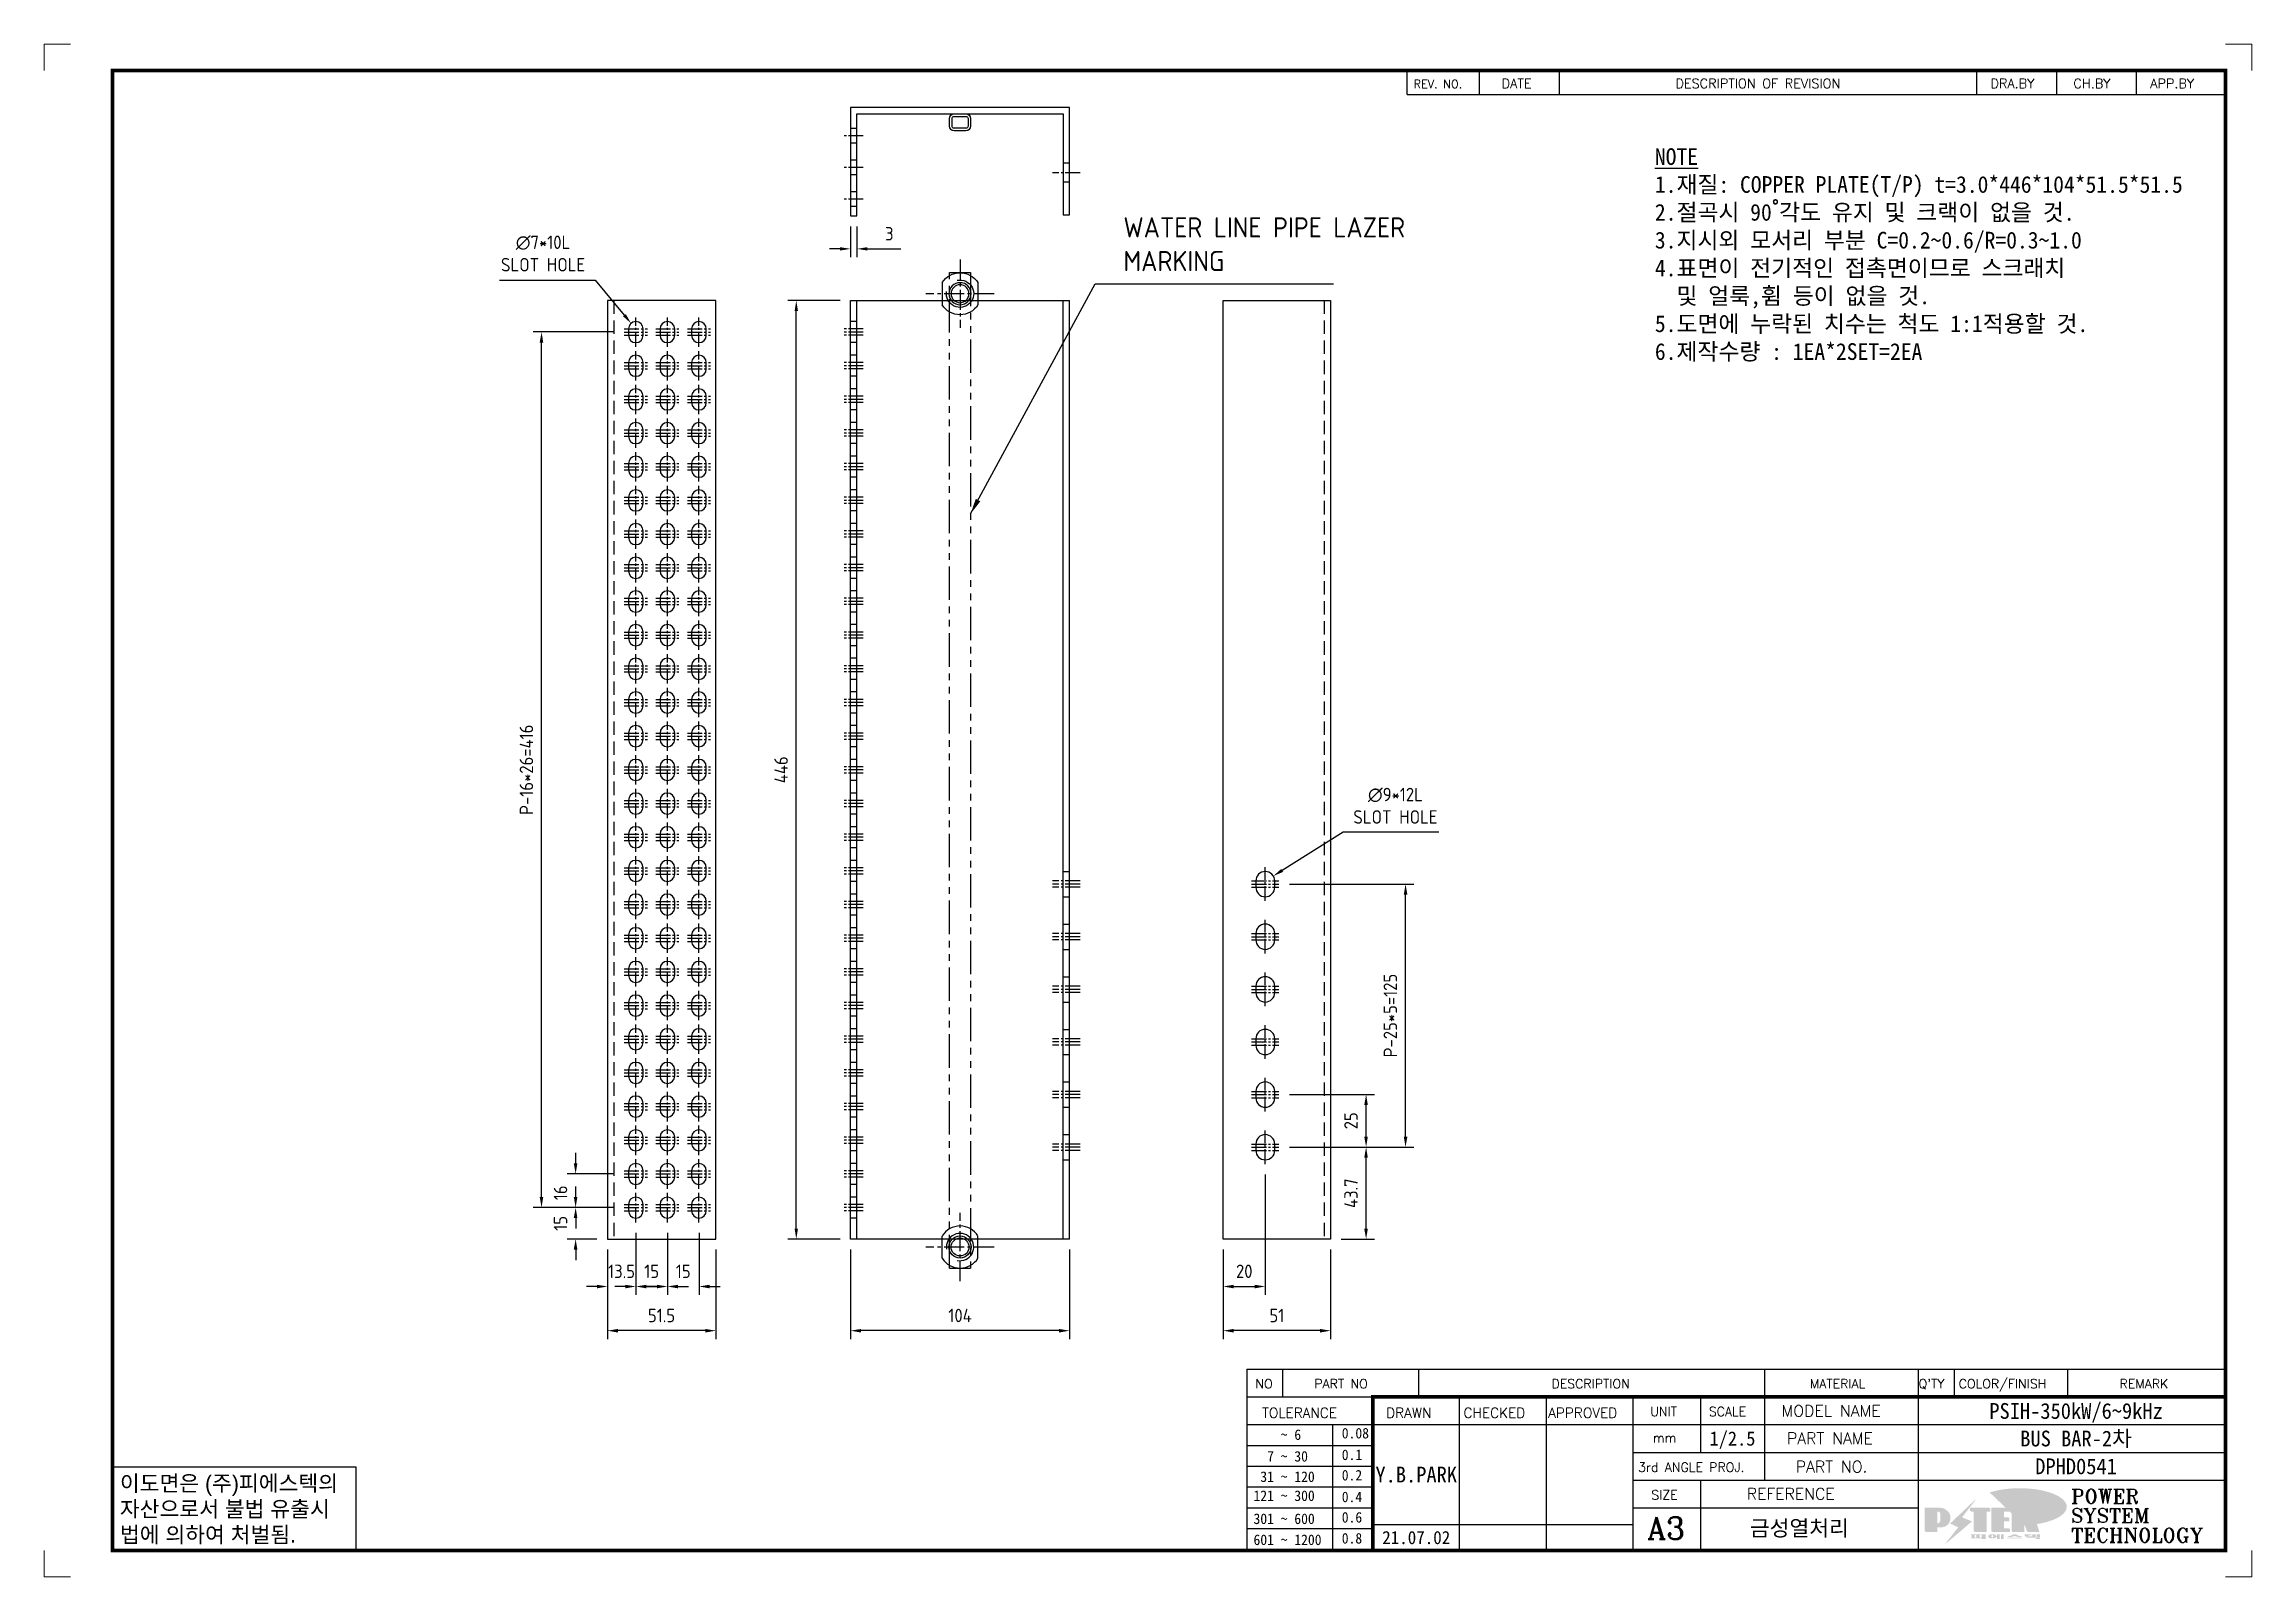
# Model space of a CAD drawing. Header units: millimetres. Extents: x 282 to 14566, y -4134 to 5341.
# Drawn here: x 9549 to 10598, y -365 to 363 of the extents above; entities that cross this region are included whole.
import ezdxf
from ezdxf.enums import TextEntityAlignment as Align

# ---------------------------------------------------------------- set-up
doc = ezdxf.new("R2010")
doc.units = ezdxf.units.MM
for name, pattern in [('CENTER1', [10, 7, -1, 1, -1]), ('CENTER2', [28.575, 19.05, -3.175, 3.175, -3.175]), ('HIDDEN', [9.525, 6.35, -3.175]), ('HIDDEN2', [4.7625, 3.175, -1.5875]), ('PHANTOM2', [31.75, 15.875, -3.175, 3.175, -3.175, 3.175, -3.175])]:
    doc.linetypes.add(name, pattern=pattern)
doc.layers.add('FORMAT-1', color=7, linetype='Continuous')
doc.layers.add('line', color=3, linetype='Continuous')
doc.styles.add('h1', font='')
doc.styles.add('HAN', font='')
doc.styles.add('RC', font='ROMANC.SHX')
doc.styles.add('ROMANT', font='romant__.ttf')
doc.styles.get("Standard").update_dxf_attribs({"font": 'ISOCP.SHX', "bigfont": 'WHGTXT.SHX'})
doc.styles.get('h1').set_extended_font_data('New Gulim')
doc.styles.get('HAN').set_extended_font_data('GulimChe')
doc.dimstyles.new('PS-2', dxfattribs={"dimscale": 2, "dimtxt": 3.2, "dimasz": 2.5, "dimexe": 2, "dimexo": 2.5, "dimgap": 2, "dimtad": 1, "dimtoh": 1, "dimrnd": 0.05, "dimzin": 12, "dimdsep": 46, "dimtxsty": 'Standard', "dimcen": 0, "dimclrt": 2, "dimazin": 3, "dimtfac": 1, "dimtofl": 0, "dimtmove": 0, "dimatfit": 3, "dimfxl": 0, "dimtolj": 1, "dimtzin": 0, "dimarcsym": 0})
doc.dimstyles.new('PS-3', dxfattribs={"dimscale": 3, "dimtxt": 3.2, "dimasz": 2.5, "dimexe": 2, "dimexo": 2.5, "dimgap": 2, "dimtad": 1, "dimtoh": 1, "dimrnd": 0.05, "dimzin": 12, "dimdsep": 46, "dimtxsty": 'Standard', "dimcen": 0, "dimclrt": 2, "dimazin": 3, "dimtfac": 1, "dimtofl": 0, "dimtmove": 0, "dimatfit": 3, "dimfxl": 0, "dimtolj": 1, "dimtzin": 0, "dimarcsym": 0})

msp = doc.modelspace()

# ---------------------------------------------------------------- texts
at = {"color": 2, "insert": (10314.167, 314.006, 0.02), "char_height": 7.938, "attachment_point": 1, "style": 'HAN'}
msp.add_mtext_dynamic_manual_height_columns('{\\LNOTE\\P}1.재질: COPPER PLATE(T/P) t=3.0*446*104*51.5*51.5\\P2.절곡시 90˚각도 유지 및 크랙이 없을 것.\\P3.지시외 모서리 부분 C=0.2~0.6/R=0.3~1.0\\P4.표면이 전기적인 접촉면이므로 스크래치\\P  및 얼룩,휨 등이 없을 것.\\P5.도면에 누락된 치수는 척도 1:1적용할 것.\\P{\\C1;6.제작수량 : 1EA*2SET=2EA}', width=794.61738, gutter_width=769.295, heights=[449.727], dxfattribs=at)
at = {"color": 2, "insert": (10061.705, 255.591), "char_height": 9.6, "width": 138.97823, "attachment_point": 7}
msp.add_mtext('\\A1;WATER LINE PIPE LAZER MARKING', dxfattribs=at)

# ---------------------------------------------------------------- blocks, each defined once
blk = doc.blocks.new('*D1599')
at = {"color": 0, "lineweight": -2}
for p, q in [((9816.6, -209.3), (9816.6, -230.8)), ((9830.1, -201.3), (9830.1, -230.8)), ((9811.6, -226.8), (9806.6, -226.8)), ((9835.1, -226.8), (9840.1, -226.8))]:
    blk.add_line(p, q, dxfattribs=at)
at = {"color": 0}
for points in [[(9811.6, -226), (9811.6, -227.7), (9816.6, -226.8)], [(9835.1, -226), (9835.1, -227.7), (9830.1, -226.8)]]:
    blk.add_solid(points, dxfattribs=at)
at = {"layer": 'DEFPOINTS', "color": 0}
for p in [(9830.1, -196.3), (9816.6, -204.3), (9830.1, -226.8)]:
    blk.add_point(p, dxfattribs=at)
at = {"color": 2, "insert": (9823.3, -219.6), "char_height": 6.4, "attachment_point": 5}
blk.add_mtext('\\A1;13.5', dxfattribs=at)
blk = doc.blocks.new('*D1600')
at = {"color": 0, "lineweight": -2}
for p, q in [((9830.1, -201.3), (9830.1, -230.8)), ((9845.1, -201.3), (9845.1, -230.8)), ((9825.1, -226.8), (9820.1, -226.8)), ((9850.1, -226.8), (9855.1, -226.8))]:
    blk.add_line(p, q, dxfattribs=at)
at = {"color": 0}
for points in [[(9825.1, -226), (9825.1, -227.7), (9830.1, -226.8)], [(9850.1, -226), (9850.1, -227.7), (9845.1, -226.8)]]:
    blk.add_solid(points, dxfattribs=at)
at = {"layer": 'DEFPOINTS', "color": 0}
for p in [(9830.1, -196.3), (9845.1, -196.3), (9845.1, -226.8)]:
    blk.add_point(p, dxfattribs=at)
at = {"color": 2, "insert": (9837.6, -219.6), "char_height": 6.4, "attachment_point": 5}
blk.add_mtext('\\A1;15', dxfattribs=at)
blk = doc.blocks.new('*D1604')
at = {"color": 0, "lineweight": -2}
for p, q in [((9845.1, -201.3), (9845.1, -230.8)), ((9860.1, -201.3), (9860.1, -230.8)), ((9840.1, -226.8), (9835.1, -226.8)), ((9865.1, -226.8), (9870.1, -226.8))]:
    blk.add_line(p, q, dxfattribs=at)
at = {"color": 0}
for points in [[(9840.1, -226), (9840.1, -227.7), (9845.1, -226.8)], [(9865.1, -226), (9865.1, -227.7), (9860.1, -226.8)]]:
    blk.add_solid(points, dxfattribs=at)
at = {"layer": 'DEFPOINTS', "color": 0}
for p in [(9845.1, -196.3), (9860.1, -196.3), (9860.1, -226.8)]:
    blk.add_point(p, dxfattribs=at)
at = {"color": 2, "insert": (9852.6, -219.6), "char_height": 6.4, "attachment_point": 5}
blk.add_mtext('\\A1;15', dxfattribs=at)
blk = doc.blocks.new('*D1605')
at = {"color": 0, "lineweight": -2}
for p, q in [((9816.6, -209.3), (9816.6, -251.8)), ((9868.1, -209.3), (9868.1, -251.8)), ((9863.1, -247.8), (9821.6, -247.8))]:
    blk.add_line(p, q, dxfattribs=at)
at = {"color": 0}
for points in [[(9821.6, -247), (9821.6, -248.7), (9816.6, -247.8)], [(9863.1, -247), (9863.1, -248.7), (9868.1, -247.8)]]:
    blk.add_solid(points, dxfattribs=at)
at = {"layer": 'DEFPOINTS', "color": 0}
for p in [(9816.6, -204.3), (9868.1, -204.3), (9816.6, -247.8)]:
    blk.add_point(p, dxfattribs=at)
at = {"color": 2, "insert": (9842.3, -240.6), "char_height": 6.4, "attachment_point": 5}
blk.add_mtext('\\A1;51.5', dxfattribs=at)
blk = doc.blocks.new('*D1606')
at = {"color": 0, "lineweight": -2}
for p, q in [((9801.5, -184.3), (9801.5, -179.3)), ((9819.6, -189.3), (9797.5, -189.3)), ((9811.6, -204.3), (9797.5, -204.3)), ((9801.5, -209.3), (9801.5, -214.3))]:
    blk.add_line(p, q, dxfattribs=at)
at = {"color": 0}
for points in [[(9800.6, -184.3), (9802.3, -184.3), (9801.5, -189.3)], [(9800.6, -209.3), (9802.3, -209.3), (9801.5, -204.3)]]:
    blk.add_solid(points, dxfattribs=at)
at = {"layer": 'DEFPOINTS', "color": 0}
for p in [(9801.5, -189.3), (9824.6, -189.3), (9816.6, -204.3)]:
    blk.add_point(p, dxfattribs=at)
at = {"color": 2, "insert": (9794.3, -196.8), "char_height": 6.4, "attachment_point": 5, "rotation": 90}
blk.add_mtext('\\A1;15', dxfattribs=at)
blk = doc.blocks.new('*D1607')
at = {"color": 0, "lineweight": -2}
for p, q in [((9801.5, -168.3), (9801.5, -163.3)), ((9819.6, -173.3), (9797.5, -173.3)), ((9819.6, -189.3), (9797.5, -189.3)), ((9801.5, -194.3), (9801.5, -199.3))]:
    blk.add_line(p, q, dxfattribs=at)
at = {"color": 0}
for points in [[(9800.6, -168.3), (9802.3, -168.3), (9801.5, -173.3)], [(9800.6, -194.3), (9802.3, -194.3), (9801.5, -189.3)]]:
    blk.add_solid(points, dxfattribs=at)
at = {"layer": 'DEFPOINTS', "color": 0}
for p in [(9801.5, -173.3), (9824.6, -173.3), (9824.6, -189.3)]:
    blk.add_point(p, dxfattribs=at)
at = {"color": 2, "insert": (9794.3, -182.3), "char_height": 6.4, "attachment_point": 5, "rotation": 90}
blk.add_mtext('\\A1;16', dxfattribs=at)
blk = doc.blocks.new('*D1608')
at = {"color": 0, "lineweight": -2}
for p, q in [((9819.6, 226.7), (9781.3, 226.7)), ((9785.3, -184.3), (9785.3, 221.7)), ((9819.6, -189.3), (9781.3, -189.3))]:
    blk.add_line(p, q, dxfattribs=at)
at = {"color": 0}
for points in [[(9784.4, 221.7), (9786.1, 221.7), (9785.3, 226.7)], [(9784.4, -184.3), (9786.1, -184.3), (9785.3, -189.3)]]:
    blk.add_solid(points, dxfattribs=at)
at = {"layer": 'DEFPOINTS', "color": 0}
for p in [(9785.3, 226.7), (9824.6, 226.7), (9824.6, -189.3)]:
    blk.add_point(p, dxfattribs=at)
at = {"color": 2, "insert": (9778.1, 18.7), "char_height": 6.4, "attachment_point": 5, "rotation": 90}
blk.add_mtext('\\A1;P-16*26=416', dxfattribs=at)
blk = doc.blocks.new('*D1590')
at = {"color": 0, "lineweight": -2}
for p, q in [((9927.1, 241.7), (9902.3, 241.7)), ((9906.3, -199.3), (9906.3, 236.7)), ((9927.1, -204.3), (9902.3, -204.3))]:
    blk.add_line(p, q, dxfattribs=at)
at = {"color": 0}
for points in [[(9905.5, 236.7), (9907.1, 236.7), (9906.3, 241.7)], [(9905.5, -199.3), (9907.1, -199.3), (9906.3, -204.3)]]:
    blk.add_solid(points, dxfattribs=at)
at = {"layer": 'DEFPOINTS', "color": 0}
for p in [(9906.3, 241.7), (9932.1, 241.7), (9932.1, -204.3)]:
    blk.add_point(p, dxfattribs=at)
at = {"color": 2, "insert": (9899.1, 18.7), "char_height": 6.4, "attachment_point": 5, "rotation": 90}
blk.add_mtext('\\A1;446', dxfattribs=at)
blk = doc.blocks.new('*D1591')
at = {"color": 0, "lineweight": -2}
for p, q in [((9932.1, -209.3), (9932.1, -251.8)), ((10036.1, -209.3), (10036.1, -251.8)), ((10031.1, -247.8), (9937.1, -247.8))]:
    blk.add_line(p, q, dxfattribs=at)
at = {"color": 0}
for points in [[(9937.1, -247), (9937.1, -248.7), (9932.1, -247.8)], [(10031.1, -247), (10031.1, -248.7), (10036.1, -247.8)]]:
    blk.add_solid(points, dxfattribs=at)
at = {"layer": 'DEFPOINTS', "color": 0}
for p in [(9932.1, -204.3), (10036.1, -204.3), (9932.1, -247.8)]:
    blk.add_point(p, dxfattribs=at)
at = {"color": 2, "insert": (9984.1, -240.6), "char_height": 6.4, "attachment_point": 5}
blk.add_mtext('\\A1;104', dxfattribs=at)
blk = doc.blocks.new('*D1592')
at = {"color": 0, "lineweight": -2}
for p, q in [((10129.1, -173.6), (10129.1, -230.8)), ((10109.1, -209.3), (10109.1, -230.8)), ((10114.1, -226.8), (10124.1, -226.8))]:
    blk.add_line(p, q, dxfattribs=at)
at = {"color": 0}
for points in [[(10114.1, -226), (10114.1, -227.7), (10109.1, -226.8)], [(10124.1, -226), (10124.1, -227.7), (10129.1, -226.8)]]:
    blk.add_solid(points, dxfattribs=at)
at = {"layer": 'DEFPOINTS', "color": 0}
for p in [(10129.1, -168.6), (10109.1, -204.3), (10129.1, -226.8)]:
    blk.add_point(p, dxfattribs=at)
at = {"color": 2, "insert": (10119.1, -219.6), "char_height": 6.4, "attachment_point": 5}
blk.add_mtext('\\A1;20', dxfattribs=at)
blk = doc.blocks.new('*D1593')
at = {"color": 0, "lineweight": -2}
for p, q in [((10109.1, -209.3), (10109.1, -251.8)), ((10160.1, -209.3), (10160.1, -251.8)), ((10155.1, -247.8), (10114.1, -247.8))]:
    blk.add_line(p, q, dxfattribs=at)
at = {"color": 0}
for points in [[(10114.1, -247), (10114.1, -248.7), (10109.1, -247.8)], [(10155.1, -247), (10155.1, -248.7), (10160.1, -247.8)]]:
    blk.add_solid(points, dxfattribs=at)
at = {"layer": 'DEFPOINTS', "color": 0}
for p in [(10109.1, -204.3), (10160.1, -204.3), (10109.1, -247.8)]:
    blk.add_point(p, dxfattribs=at)
at = {"color": 2, "insert": (10134.6, -240.6), "char_height": 6.4, "attachment_point": 5}
blk.add_mtext('\\A1;51', dxfattribs=at)
blk = doc.blocks.new('*D1594')
at = {"color": 0, "lineweight": -2}
for p, q in [((10140.6, -160.6), (10181, -160.6)), ((10177, -199.3), (10177, -165.6)), ((10165.1, -204.3), (10181, -204.3))]:
    blk.add_line(p, q, dxfattribs=at)
at = {"color": 0}
for points in [[(10176.1, -165.6), (10177.8, -165.6), (10177, -160.6)], [(10176.1, -199.3), (10177.8, -199.3), (10177, -204.3)]]:
    blk.add_solid(points, dxfattribs=at)
at = {"layer": 'DEFPOINTS', "color": 0}
for p in [(10135.6, -160.6), (10177, -160.6), (10160.1, -204.3)]:
    blk.add_point(p, dxfattribs=at)
at = {"color": 2, "insert": (10169.8, -182.5), "char_height": 6.4, "attachment_point": 5, "rotation": 90}
blk.add_mtext('\\A1;43.7', dxfattribs=at)
blk = doc.blocks.new('*D1595')
at = {"color": 0, "lineweight": -2}
for p, q in [((10140.6, -135.6), (10181, -135.6)), ((10177, -155.6), (10177, -140.6)), ((10140.6, -160.6), (10181, -160.6))]:
    blk.add_line(p, q, dxfattribs=at)
at = {"color": 0}
for points in [[(10176.1, -140.6), (10177.8, -140.6), (10177, -135.6)], [(10176.1, -155.6), (10177.8, -155.6), (10177, -160.6)]]:
    blk.add_solid(points, dxfattribs=at)
at = {"layer": 'DEFPOINTS', "color": 0}
for p in [(10135.6, -135.6), (10177, -135.6), (10135.6, -160.6)]:
    blk.add_point(p, dxfattribs=at)
at = {"color": 2, "insert": (10169.8, -148.1), "char_height": 6.4, "attachment_point": 5, "rotation": 90}
blk.add_mtext('\\A1;25', dxfattribs=at)
blk = doc.blocks.new('*D1596')
at = {"color": 0, "lineweight": -2}
for p, q in [((10140.6, -35.6), (10199.7, -35.6)), ((10195.7, -155.6), (10195.7, -40.6)), ((10140.6, -160.6), (10199.7, -160.6))]:
    blk.add_line(p, q, dxfattribs=at)
at = {"color": 0}
for points in [[(10194.9, -40.6), (10196.6, -40.6), (10195.7, -35.6)], [(10194.9, -155.6), (10196.6, -155.6), (10195.7, -160.6)]]:
    blk.add_solid(points, dxfattribs=at)
at = {"layer": 'DEFPOINTS', "color": 0}
for p in [(10135.6, -35.6), (10195.7, -35.6), (10135.6, -160.6)]:
    blk.add_point(p, dxfattribs=at)
at = {"color": 2, "insert": (10188.5, -98.1), "char_height": 6.4, "attachment_point": 5, "rotation": 90}
blk.add_mtext('\\A1;P-25*5=125', dxfattribs=at)
blk = doc.blocks.new('*D1597')
at = {"color": 0, "lineweight": -2}
for p, q in [((9765.3, 251.4), (9810.8, 251.4)), ((9810.8, 251.4), (9824.6, 234.7))]:
    blk.add_line(p, q, dxfattribs=at)
at = {"color": 0}
blk.add_solid([(9825.3, 235.2), (9824, 234.2), (9827.8, 230.8)], dxfattribs=at)
at = {"layer": 'DEFPOINTS', "color": 0}
for p in [(9827.8, 230.8), (9832.3, 225.5)]:
    blk.add_point(p, dxfattribs=at)
at = {"color": 2, "insert": (9786, 264), "char_height": 6.4, "attachment_point": 5}
blk.add_mtext('\\A1;∅7*10L\\PSLOT HOLE', dxfattribs=at)
blk = doc.blocks.new('*D1598')
at = {"color": 0, "lineweight": -2}
for p, q in [((10166.1, -10.9), (10137.1, -29.1)), ((10211.6, -10.9), (10166.1, -10.9))]:
    blk.add_line(p, q, dxfattribs=at)
at = {"color": 0}
blk.add_solid([(10136.7, -28.4), (10137.6, -29.8), (10132.9, -31.8)], dxfattribs=at)
at = {"layer": 'DEFPOINTS', "color": 0}
for p in [(10125.3, -36.5), (10132.9, -31.8)]:
    blk.add_point(p, dxfattribs=at)
at = {"color": 2, "insert": (10190.9, 1.6), "char_height": 6.4, "attachment_point": 5}
blk.add_mtext('\\A1;∅9*12L\\PSLOT HOLE', dxfattribs=at)
blk = doc.blocks.new('A$C32CE337D')
at = {"color": 1, "linetype": 'CENTER2', "ltscale": 0.5}
for p, q in [((-49.5, -8.4), (-49.5, 24)), ((-33.3, 7.8), (-65.7, 7.8))]:
    blk.add_line(p, q, dxfattribs=at)
at = {"color": 1}
for p, q in [((-58, 2.5), (-58, 13)), ((-41, 2.5), (-41, 13))]:
    blk.add_line(p, q, dxfattribs=at)
at = {"color": 3}
blk.add_circle((-49.5, 7.8), 5.25, dxfattribs=at)
at = {"color": 1}
blk.add_circle((-49.5, 7.8), 4.25, dxfattribs=at)
for start, end in [(31.7883, 148.2117), (211.7883, 328.2117)]:
    blk.add_arc((-49.5, 7.8), 10, start, end, dxfattribs=at)
blk.add_arc((-49.5, 7.8), 6.5, 258.3851, 188.788)
blk = doc.blocks.new('t3')
for p, q in [((0, 15.88), (46.25, 15.88)), ((0, 15.88), (0, 0)), ((46.25, 15.88), (46.25, 0)), ((0, 0), (46.25, 0))]:
    blk.add_line(p, q)
at = {"color": 1, "style": 'h1'}
for s, p in [('이도면은 (주)피에스텍의', (1.4, 11.29)), ('자산으로서 불법 유출시', (1.4, 6.41)), ('법에 의하여 처벌됨.', (1.4, 1.52))]:
    blk.add_text(s, height=3, dxfattribs=at).set_placement(p)
blk = doc.blocks.new('new LOGO')
at = {"layer": 'line'}
h = blk.add_hatch(color=1, dxfattribs=at)
h.paths.add_polyline_path([(41.5, 16.4), (54.3, 16.4, 1), (54.3, 82.9), (0, 82.9), (0, -0.1), (41.5, -0.1)])
h.paths.add_polyline_path([(41.5, 27.9), (41.5, 71.9), (43.6, 71.9, -0.414214), (54.6, 60.9), (54.6, 38.9, -0.414214), (43.6, 27.9)], flags=16)
h.paths.add_polyline_path([(214.7, 71.9), (227.5, 71.9), (227.5, 82.9), (159.7, 82.9), (159.7, 71.9), (172.5, 71.9), (172.5, -0.1), (214.7, -0.1)])
h.paths.add_polyline_path([(276, 37.4), (294.8, 37.4), (294.8, 49.1), (276, 49.1), (276, 71.9), (294.8, 71.9), (294.8, 82.9), (234.5, 82.9), (234.5, -0.1), (297, -0.1), (297, 10.9), (276, 10.9)])
h.paths.add_polyline_path([(347.2, 35.2), (359.7, -0.1), (400.5, -0.1), (379.6, 66.8), (399.7, 82.9), (380.6, 82.9), (347.2, 61.6), (347.2, 82.9), (305.5, 82.9), (305.5, -0.1), (347.2, -0.1)])
h = blk.add_hatch(color=250, dxfattribs=at)
h.paths.add_polyline_path([(44.5, 69.4), (46.6, 69.4, -0.129793), (52, 68, 0.221832), (43.6, 71.9), (41.5, 71.9), (41.5, 27.9), (43.6, 27.9, 0.02048), (44.5, 28)], flags=17)
h.paths.add_polyline_path([(44.5, 13.9), (57.3, 13.9, 0.72362), (77.1, 73.9, -0.679777), (54.3, 16.4), (41.5, 16.4), (41.5, -0.1), (3, -0.1), (3, -2.6), (44.5, -2.6)])
h.paths.add_polyline_path([(117.9, 14.2), (71.5, -44.4), (77.1, -39.6), (120.8, 15.6), (92, 28.9), (173.3, 106), (177.5, 111.4), (89.1, 27.6)])
h.paths.add_polyline_path([(162.7, 71.9), (162.7, 69.4), (172.5, 69.4), (172.5, 71.9)], flags=17)
h.paths.add_polyline_path([(217.7, 69.4), (230.5, 69.4), (230.5, 80.4), (227.5, 80.4), (227.5, 71.9), (214.7, 71.9), (214.7, -0.1), (175.5, -0.1), (175.5, -2.6), (217.7, -2.6)])
h.paths.add_polyline_path([(297.8, 46.6), (294.8, 46.6), (294.8, 37.4), (276, 37.4), (276, 10.9), (279, 10.9), (279, 34.9), (297.8, 34.9)])
h.paths.add_polyline_path([(300, 8.4), (297, 8.4), (297, -0.1), (237.5, -0.1), (237.5, -2.6), (300, -2.6)])
h.paths.add_polyline_path([(297.8, 80.4), (294.8, 80.4), (294.8, 71.9), (276, 71.9), (276, 49.1), (279, 49.1), (279, 69.4), (297.8, 69.4)])
h.paths.add_polyline_path([(350.2, 80.4), (347.2, 80.4), (347.2, 61.6), (350.2, 63.5)])
h.paths.add_polyline_path([(350.2, 26.7), (347.2, 35.2), (347.2, -0.1), (308.5, -0.1), (308.5, -2.6), (350.2, -2.6)])
h.paths.add_polyline_path([(402.7, 80.4), (396.5, 80.4), (379.6, 66.8), (400.5, -0.1), (361.8, -0.1), (362.7, -2.6), (403.5, -2.6), (382.6, 64.3)])
blk.add_hatch(color=5, dxfattribs=at).paths.add_polyline_path([(166.3, 35), (131, 49), (180.4, 112.7), (92, 28.9), (120.8, 15.6), (74.4, -43)])
h = blk.add_hatch(color=253, dxfattribs=at)
edge = h.paths.add_edge_path()
edge.add_ellipse((333.9, 86.4), major_axis=(-165.9, 0), ratio=0.39426, start_angle=111.51268, end_angle=334.46902)
edge.add_ellipse((314.1, 81.2), major_axis=(-153.7, 0), ratio=0.40699, start_angle=121.30662, end_angle=327.74369, ccw=False)
edge.add_line((394, 27.8), (394.7, 25.6))
h = blk.add_hatch(color=250, dxfattribs=at)
edge = h.paths.add_edge_path()
edge.add_ellipse((237.8, -17.6), major_axis=(-14.3, 0), ratio=0.526336, start_angle=192.2456, end_angle=269.07481)
edge.add_line((238.1, -10.1), (237.6, -10.1))
edge.add_ellipse((237.8, -17.6), major_axis=(-14.3, 0), ratio=0.526336, start_angle=270.92519, end_angle=449.07481)
edge.add_line((237.6, -25.1), (238.1, -25.1))
edge.add_ellipse((237.8, -17.6), major_axis=(-14.3, 0), ratio=0.526336, start_angle=450.92519, end_angle=527.7544)
edge.add_line((251.7, -19.2), (254.1, -19.2))
edge.add_line((254.1, -19.2), (254.1, -27.1))
edge.add_line((254.1, -27.1), (263.1, -27.1))
edge.add_line((263.1, -27.1), (263.1, -10.1))
edge.add_line((263.1, -10.1), (254.1, -10.1))
edge.add_line((254.1, -10.1), (254.1, -16))
edge.add_line((254.1, -16), (251.7, -16))
h.paths.add_polyline_path([(241, -16.4), (241, -18.7, -1), (234.4, -18.7), (234.4, -16.4, -1)], flags=16)
h.paths.add_polyline_path([(278.2, -10.1), (268.1, -10.1), (268.1, -27.1), (278.2, -27.1)])
h.paths.add_polyline_path([(310.3, -10.1), (310.3, -11.1, -0.157169), (289.3, -17.5), (294, -19.9, 0.128407), (316.3, -15.9, 0.128407), (338.6, -19.9), (343.3, -17.5, -0.157169), (322.2, -11.1), (322.2, -10.1)])
h.paths.add_polyline_path([(342.1, -25.1), (342.1, -22.3), (290.4, -22.3), (290.4, -25.1)])
h.paths.add_polyline_path([(352, -10.1), (352, -16.2, 0.414214), (354, -18.2), (378.7, -18.2), (378.7, -19.6), (390.2, -19.6), (390.2, -10.1), (378.7, -10.1), (378.7, -13.6), (374.7, -13.6), (374.7, -15.1), (378.7, -15.1), (378.7, -16.2), (364.7, -16.2), (364.7, -15.1), (371.2, -15.1), (371.2, -13.6), (364.7, -13.6), (364.7, -12.6), (374.7, -12.6), (374.7, -10.1)])
h.paths.add_polyline_path([(393.8, -10.1), (393.8, -19.6), (405, -19.6), (405, -10.1)])
h.paths.add_polyline_path([(405, -27.1), (405, -20.9), (356.8, -20.9), (356.8, -23), (391.8, -23), (391.8, -27.1)])
h.paths.add_polyline_path([(200.4, -10.1), (200.4, -22.3), (193.2, -22.3), (193.2, -12.6), (196.6, -12.6), (196.6, -10.1), (161, -10.1), (161, -12.6), (164.5, -12.6), (164.5, -22.3), (161, -22.3), (161, -25.1), (200.4, -25.1), (200.4, -27.1), (213.9, -27.1), (213.9, -10.1)])
h.paths.add_polyline_path([(182, -12.6), (175.6, -12.6), (175.6, -22.3), (182, -22.3)], flags=17)
blk = doc.blocks.new('format-3')
at = {"color": 3, "lineweight": 9}
for p, q in [((0, 286.3), (0, 291.3)), ((5, 291.3), (0, 291.3)), ((414.5, 291.3), (419.5, 291.3)), ((419.5, 286.3), (419.5, 291.3)), ((0, 5), (0, 0)), ((419.5, 5), (419.5, 0)), ((5, 0), (0, 0)), ((414.5, 0), (419.5, 0))]:
    blk.add_line(p, q, dxfattribs=at)
at = {"color": 180}
for p, q in [((258.97, 281.75), (258.97, 286.3)), ((272.71, 281.75), (272.71, 286.3)), ((287.94, 281.75), (287.94, 286.3)), ((367.22, 281.75), (367.22, 286.3)), ((382.45, 281.75), (382.45, 286.3)), ((397.61, 281.75), (397.61, 286.3)), ((258.97, 281.75), (414.5, 281.75)), ((228.5, 39.49), (228.5, 5)), ((228.5, 39.49), (414.5, 39.49)), ((235.29, 39.49), (235.29, 34.21)), ((261.24, 34.21), (261.24, 39.49)), ((326.9, 39.49), (326.9, 34.21)), ((356.11, 39.49), (356.11, 34.21)), ((362.93, 39.49), (362.93, 34.21)), ((384.48, 39.49), (384.48, 34.21)), ((228.5, 34.21), (252.48, 34.21)), ((268.96, 5), (268.96, 34.21)), ((285.45, 5), (285.45, 34.21)), ((301.94, 5), (301.94, 34.21)), ((314.72, 34.21), (314.72, 23.65)), ((326.9, 34.21), (326.9, 18.37)), ((356.11, 34.21), (356.11, 5)), ((228.5, 28.93), (252.48, 28.93)), ((244.89, 5.23), (244.89, 28.93)), ((252.48, 28.93), (414.5, 28.93)), ((228.5, 24.98), (252.48, 24.98)), ((228.5, 21.03), (252.48, 21.03)), ((301.94, 23.65), (414.5, 23.65)), ((228.5, 17.08), (252.48, 17.08)), ((301.94, 18.37), (414.5, 18.37)), ((314.72, 18.37), (314.72, 5)), ((228.5, 13.13), (252.48, 13.13)), ((301.94, 13.09), (356.11, 13.09)), ((228.5, 9.18), (252.48, 9.18)), ((252.48, 9.95), (301.94, 9.95))]:
    blk.add_line(p, q, dxfattribs=at)
at = {"const_width": 0.7}
blk.add_lwpolyline([(252.48, 5), (252.48, 34.21), (414.5, 34.21)], dxfattribs=at)
at = {"layer": 'FORMAT-1', "const_width": 0.7}
blk.add_lwpolyline([(13, 5), (13, 286.3), (414.5, 286.3), (414.5, 5)], close=True, dxfattribs=at)
blk.add_blockref('t3', (13, 5))
at = {"xscale": 0.05400000000000027, "yscale": 0.05400000000000027, "zscale": 0.05400000000000027}
blk.add_blockref('new LOGO', (357.35, 8.65), dxfattribs=at)
at = {"color": 2}
for s, height, style, p in [('REV. NO.', 1.56, 'RC', (260.23, 282.95)), ('DATE', 1.788, 'RC', (276.95, 282.94)), ('DESCRIPTION OF REVISION', 1.7875, 'RC', (309.98, 282.94)), ('DRA.BY', 1.788, 'RC', (369.83, 282.94)), ('CH.BY', 1.788, 'RC', (385.59, 282.94)), ('APP.BY', 1.788, 'RC', (400.18, 282.94)), ('COLOR/FINISH', 1.7424, 'RC', (363.8, 35.83)), ('NO', 1.742, 'RC', (230.16, 35.83)), ('PART NO', 1.742, 'RC', (241.36, 35.83)), ('DESCRIPTION', 1.7424, 'RC', (286.43, 35.83)), ('MATERIAL', 1.742, 'RC', (335.52, 35.83)), ("Q'TY", 1.742, 'RC', (356.17, 35.83)), ('REMARK', 1.742, 'RC', (394.37, 35.83)), (' TOLERANCE', 1.9, 'RC', (230.11, 30.22)), ('DRAWN', 1.9, 'RC', (255, 30.22)), ('CHECKED', 1.9, 'RC', (269.71, 30.22)), ('APPROVED', 1.9, 'RC', (285.8, 30.22)), ('UNIT', 1.742, 'RC', (305.19, 30.55)), ('SCALE', 1.742, 'RC', (316.32, 30.55)), ('MODEL NAME', 2.178, 'RC', (330.12, 30.46)), ('    ~ 6', 2, 'HAN', (229.8, 26.03)), ('0.08', 2, 'HAN', (246.57, 26.31)), ('mm', 1.742, 'RC', (305.67, 25.56)), ('PART NAME', 2.178, 'RC', (331.17, 25.24)), ('  7 ~ 30', 2, 'HAN', (229.8, 21.91)), ('0.1', 2, 'HAN', (246.57, 22.2)), ('3rd ANGLE PROJ.', 1.7424, 'RC', (302.87, 19.97)), ('PART NO.', 2.178, 'RC', (332.84, 19.85)), (' 31 ~ 120', 2, 'HAN', (229.8, 18.04)), ('0.2', 2, 'HAN', (246.57, 18.32)), ('REFERENCE', 2.178, 'RC', (323.52, 14.69)), ('121 ~ 300', 2, 'HAN', (229.8, 14.42)), ('0.4', 2, 'HAN', (246.57, 14.2)), ('SIZE', 1.742, 'RC', (305.39, 14.71)), ('301 ~ 600', 2, 'HAN', (229.8, 10.04)), ('0.6', 2, 'HAN', (246.57, 10.32)), ('601 ~ 1200', 2, 'HAN', (229.8, 6.05)), ('0.8', 2, 'HAN', (246.57, 6.33))]:
    blk.add_text(s, height=height, dxfattribs=dict(at, style=style)).set_placement(p)
at = {"style": 'ROMANT'}
for s, p in [('POWER', (385.15, 13.96)), ('SYSTEM', (385.15, 10.31)), ('TECHNOLOGY', (385.15, 6.56))]:
    blk.add_text(s, height=2.7, dxfattribs=at).set_placement(p)
at = {"color": 2, "lineweight": 25, "style": 'RC'}
blk.add_text('A3', height=4.182, dxfattribs=at).set_placement((304.61, 7.14))
at = {"style": 'HAN'}
for tag, height, p in [('MODEL-NAME', 3, (386.1, 31.53)), ('SCALE', 2.7, (320.81, 26.29)), ('PART-NAME', 3, (386.1, 26.29)), ('CH-BY', 3, (277.21, 19.44)), ('PART-NO', 3, (386.1, 21.01)), ('DRA-BY', 3, (260.72, 19.44)), ('APP-BY', 3, (293.7, 19.44)), ('DRA-DATE', 2.5, (260.72, 7.47)), ('CH-DATE', 2.5, (277.21, 7.47)), ('APP-DATE', 2.5, (293.7, 7.47)), ('관련업체', 3, (333.52, 9.26))]:
    blk.add_attdef(tag, text='', height=height, dxfattribs=at).set_placement(p, align=Align.MIDDLE_CENTER)
blk = doc.blocks.new('*D1623')
at = {"color": 0, "lineweight": -2}
for p, q in [((9932.1, 276.8), (9932.1, 262.2)), ((9935.1, 276.8), (9935.1, 262.2)), ((9927.1, 266.2), (9922.1, 266.2)), ((9940.1, 266.2), (9955.9, 266.2))]:
    blk.add_line(p, q, dxfattribs=at)
at = {"color": 0}
for points in [[(9927.1, 267), (9927.1, 265.4), (9932.1, 266.2)], [(9940.1, 267), (9940.1, 265.4), (9935.1, 266.2)]]:
    blk.add_solid(points, dxfattribs=at)
at = {"layer": 'DEFPOINTS', "color": 0}
for p in [(9932.1, 281.8), (9935.1, 281.8), (9935.1, 266.2)]:
    blk.add_point(p, dxfattribs=at)
at = {"color": 2, "insert": (9950.5, 273.4), "char_height": 6.4, "attachment_point": 5}
blk.add_mtext('\\A1;3', dxfattribs=at)

# ---------------------------------------------------------------- dimensions: what is measured, and where the dimension line sits
for p1, p2, text, picture, middle in [((9832.301, 225.46), (9827.832, 230.848), '<>*10L\\PSLOT HOLE', '*D1597', (9786.011, 251.425)), ((10125.286, -36.54), (10132.907, -31.752), '<>*12L\\PSLOT HOLE', '*D1598', (10190.854, -10.898))]:
    dim = msp.add_diameter_dim_2p(p1=p1, p2=p2, text=text, dimstyle='PS-2')
    dim.commit()
    dim.dimension.update_dxf_attribs({"geometry": picture, "text_midpoint": middle, "dimtype": 163})
for base, p1, p2, picture, middle in [((9935.081, 266.205), (9932.081, 281.842), (9935.081, 281.842), '*D1623', (9950.494, 273.405)), ((10129.096, -226.845), (10109.096, -204.346), (10129.096, -168.646), '*D1592', (10119.096, -219.644)), ((9816.567, -247.828), (9868.067, -204.346), (9816.567, -204.346), '*D1605', (9842.317, -240.628)), ((9932.081, -247.828), (10036.081, -204.346), (9932.081, -204.346), '*D1591', (9984.081, -240.628)), ((10109.096, -247.828), (10160.096, -204.346), (10109.096, -204.346), '*D1593', (10134.596, -240.628))]:
    dim = msp.add_linear_dim(base=base, p1=p1, p2=p2, dimstyle='PS-2')
    dim.commit()
    dim.dimension.update_dxf_attribs({"geometry": picture, "text_midpoint": middle})
for base, p1, p2, picture, middle in [((9906.285, 241.654), (9932.081, -204.346), (9932.081, 241.654), '*D1590', (9899.085, 18.654)), ((10176.956, -135.646), (10135.596, -160.646), (10135.596, -135.646), '*D1595', (10169.755, -148.146)), ((10176.956, -160.646), (10160.096, -204.346), (10135.596, -160.646), '*D1594', (10169.756, -182.496)), ((9801.467, -189.346), (9816.567, -204.346), (9824.567, -189.346), '*D1606', (9794.267, -196.846))]:
    dim = msp.add_linear_dim(base=base, p1=p1, p2=p2, angle=90, dimstyle='PS-2')
    dim.commit()
    dim.dimension.update_dxf_attribs({"geometry": picture, "text_midpoint": middle})
for base, p1, p2, text, picture, middle in [((9785.253, 226.654), (9824.567, -189.346), (9824.567, 226.654), 'P-16*26=<>', '*D1608', (9778.052, 18.654)), ((10195.721, -35.646), (10135.596, -160.646), (10135.596, -35.646), 'P-25*5=<>', '*D1596', (10188.52, -98.146))]:
    dim = msp.add_linear_dim(base=base, p1=p1, p2=p2, angle=90, text=text, dimstyle='PS-2')
    dim.commit()
    dim.dimension.update_dxf_attribs({"geometry": picture, "text_midpoint": middle})
dim = msp.add_linear_dim(base=(9801.467, -173.346), p1=(9824.567, -189.346), p2=(9824.567, -173.346), angle=90, dimstyle='PS-2', override={"dimtmove": 1})
dim.commit()
dim.dimension.update_dxf_attribs({"geometry": '*D1607', "text_midpoint": (9801.467, -182.346), "dimtype": 160})
dim = msp.add_linear_dim(base=(9830.067, -226.845), p1=(9816.567, -204.346), p2=(9830.067, -196.346), dimstyle='PS-2')
dim.commit()
dim.dimension.update_dxf_attribs({"geometry": '*D1599', "text_midpoint": (9823.317, -226.845), "dimtype": 160})
for base, p1, p2, picture, middle in [((9845.067, -226.845), (9830.067, -196.346), (9845.067, -196.346), '*D1600', (9837.567, -219.645)), ((9860.067, -226.845), (9845.067, -196.346), (9860.067, -196.346), '*D1604', (9852.567, -219.645))]:
    dim = msp.add_linear_dim(base=base, p1=p1, p2=p2, dimstyle='PS-2', override={"dimtmove": 1})
    dim.commit()
    dim.dimension.update_dxf_attribs({"geometry": picture, "text_midpoint": middle})

# ---------------------------------------------------------------- linework, layer by layer
at = {"color": 1, "linetype": 'CENTER1'}
for p, q in [((9938.081, 319.842), (9929.081, 319.842)), ((9938.081, 304.842), (9929.081, 304.842)), ((10041.081, 302.342), (10028.081, 302.342)), ((9938.081, 289.842), (9929.081, 289.842)), ((9830.067, 219.654), (9830.067, 233.654)), ((9845.067, 219.654), (9845.067, 233.654)), ((9860.067, 219.654), (9860.067, 233.654)), ((9824.567, 228.154), (9835.567, 228.154)), ((9824.567, 226.654), (9835.567, 226.654)), ((9824.567, 225.154), (9835.567, 225.154)), ((9839.567, 228.154), (9850.567, 228.154)), ((9839.567, 226.654), (9850.567, 226.654)), ((9839.567, 225.154), (9850.567, 225.154)), ((9854.567, 228.154), (9865.567, 228.154)), ((9854.567, 226.654), (9865.567, 226.654)), ((9854.567, 225.154), (9865.567, 225.154)), ((9938.081, 228.154), (9929.081, 228.154)), ((9938.081, 226.654), (9929.081, 226.654)), ((9938.081, 225.154), (9929.081, 225.154)), ((9824.567, 212.154), (9835.567, 212.154)), ((9824.567, 210.654), (9835.567, 210.654)), ((9830.067, 203.654), (9830.067, 217.654)), ((9839.567, 212.154), (9850.567, 212.154)), ((9839.567, 210.654), (9850.567, 210.654)), ((9845.067, 203.654), (9845.067, 217.654)), ((9854.567, 212.154), (9865.567, 212.154)), ((9854.567, 210.654), (9865.567, 210.654)), ((9860.067, 203.654), (9860.067, 217.654)), ((9938.081, 212.154), (9929.081, 212.154)), ((9938.081, 210.654), (9929.081, 210.654)), ((9824.567, 209.154), (9835.567, 209.154)), ((9830.067, 187.654), (9830.067, 201.654)), ((9839.567, 209.154), (9850.567, 209.154)), ((9845.067, 187.654), (9845.067, 201.654)), ((9854.567, 209.154), (9865.567, 209.154)), ((9860.067, 187.654), (9860.067, 201.654)), ((9938.081, 209.154), (9929.081, 209.154)), ((9824.567, 196.154), (9835.567, 196.154)), ((9824.567, 194.654), (9835.567, 194.654)), ((9824.567, 193.154), (9835.567, 193.154)), ((9839.567, 196.154), (9850.567, 196.154)), ((9839.567, 194.654), (9850.567, 194.654)), ((9839.567, 193.154), (9850.567, 193.154)), ((9854.567, 196.154), (9865.567, 196.154)), ((9854.567, 194.654), (9865.567, 194.654)), ((9854.567, 193.154), (9865.567, 193.154)), ((9938.081, 196.154), (9929.081, 196.154)), ((9938.081, 194.654), (9929.081, 194.654)), ((9938.081, 193.154), (9929.081, 193.154)), ((9824.567, 180.154), (9835.567, 180.154)), ((9824.567, 178.654), (9835.567, 178.654)), ((9830.067, 171.654), (9830.067, 185.654)), ((9839.567, 180.154), (9850.567, 180.154)), ((9839.567, 178.654), (9850.567, 178.654)), ((9845.067, 171.654), (9845.067, 185.654)), ((9854.567, 180.154), (9865.567, 180.154)), ((9854.567, 178.654), (9865.567, 178.654)), ((9860.067, 171.654), (9860.067, 185.654)), ((9938.081, 180.154), (9929.081, 180.154)), ((9938.081, 178.654), (9929.081, 178.654)), ((9824.567, 177.154), (9835.567, 177.154)), ((9830.067, 155.654), (9830.067, 169.654)), ((9839.567, 177.154), (9850.567, 177.154)), ((9845.067, 155.654), (9845.067, 169.654)), ((9854.567, 177.154), (9865.567, 177.154)), ((9860.067, 155.654), (9860.067, 169.654)), ((9938.081, 177.154), (9929.081, 177.154)), ((9824.567, 164.154), (9835.567, 164.154)), ((9824.567, 162.654), (9835.567, 162.654)), ((9824.567, 161.154), (9835.567, 161.154)), ((9839.567, 164.154), (9850.567, 164.154)), ((9839.567, 162.654), (9850.567, 162.654)), ((9839.567, 161.154), (9850.567, 161.154)), ((9854.567, 164.154), (9865.567, 164.154)), ((9854.567, 162.654), (9865.567, 162.654)), ((9854.567, 161.154), (9865.567, 161.154)), ((9938.081, 164.154), (9929.081, 164.154)), ((9938.081, 162.654), (9929.081, 162.654)), ((9938.081, 161.154), (9929.081, 161.154)), ((9824.567, 148.154), (9835.567, 148.154)), ((9830.067, 139.654), (9830.067, 153.654)), ((9839.567, 148.154), (9850.567, 148.154)), ((9845.067, 139.654), (9845.067, 153.654)), ((9854.567, 148.154), (9865.567, 148.154)), ((9860.067, 139.654), (9860.067, 153.654)), ((9938.081, 148.154), (9929.081, 148.154)), ((9824.567, 146.654), (9835.567, 146.654)), ((9824.567, 145.154), (9835.567, 145.154)), ((9830.067, 123.654), (9830.067, 137.654)), ((9839.567, 146.654), (9850.567, 146.654)), ((9839.567, 145.154), (9850.567, 145.154)), ((9845.067, 123.654), (9845.067, 137.654)), ((9854.567, 146.654), (9865.567, 146.654)), ((9854.567, 145.154), (9865.567, 145.154)), ((9860.067, 123.654), (9860.067, 137.654)), ((9938.081, 146.654), (9929.081, 146.654)), ((9938.081, 145.154), (9929.081, 145.154)), ((9824.567, 132.154), (9835.567, 132.154)), ((9824.567, 130.654), (9835.567, 130.654)), ((9824.567, 129.154), (9835.567, 129.154)), ((9839.567, 132.154), (9850.567, 132.154)), ((9839.567, 130.654), (9850.567, 130.654)), ((9839.567, 129.154), (9850.567, 129.154)), ((9854.567, 132.154), (9865.567, 132.154)), ((9854.567, 130.654), (9865.567, 130.654)), ((9854.567, 129.154), (9865.567, 129.154)), ((9938.081, 132.154), (9929.081, 132.154)), ((9938.081, 130.654), (9929.081, 130.654)), ((9938.081, 129.154), (9929.081, 129.154)), ((9824.567, 116.154), (9835.567, 116.154)), ((9830.067, 107.654), (9830.067, 121.654)), ((9839.567, 116.154), (9850.567, 116.154)), ((9845.067, 107.654), (9845.067, 121.654)), ((9854.567, 116.154), (9865.567, 116.154)), ((9860.067, 107.654), (9860.067, 121.654)), ((9938.081, 116.154), (9929.081, 116.154)), ((9824.567, 114.654), (9835.567, 114.654)), ((9824.567, 113.154), (9835.567, 113.154)), ((9830.067, 91.654), (9830.067, 105.654)), ((9839.567, 114.654), (9850.567, 114.654)), ((9839.567, 113.154), (9850.567, 113.154)), ((9845.067, 91.654), (9845.067, 105.654)), ((9854.567, 114.654), (9865.567, 114.654)), ((9854.567, 113.154), (9865.567, 113.154)), ((9860.067, 91.654), (9860.067, 105.654)), ((9938.081, 114.654), (9929.081, 114.654)), ((9938.081, 113.154), (9929.081, 113.154)), ((9824.567, 100.154), (9835.567, 100.154)), ((9824.567, 98.654), (9835.567, 98.654)), ((9824.567, 97.154), (9835.567, 97.154)), ((9839.567, 100.154), (9850.567, 100.154)), ((9839.567, 98.654), (9850.567, 98.654)), ((9839.567, 97.154), (9850.567, 97.154)), ((9854.567, 100.154), (9865.567, 100.154)), ((9854.567, 98.654), (9865.567, 98.654)), ((9854.567, 97.154), (9865.567, 97.154)), ((9938.081, 100.154), (9929.081, 100.154)), ((9938.081, 98.654), (9929.081, 98.654)), ((9938.081, 97.154), (9929.081, 97.154)), ((9824.567, 84.154), (9835.567, 84.154)), ((9830.067, 75.654), (9830.067, 89.654)), ((9839.567, 84.154), (9850.567, 84.154)), ((9845.067, 75.654), (9845.067, 89.654)), ((9854.567, 84.154), (9865.567, 84.154)), ((9860.067, 75.654), (9860.067, 89.654)), ((9938.081, 84.154), (9929.081, 84.154)), ((9824.567, 82.654), (9835.567, 82.654)), ((9824.567, 81.154), (9835.567, 81.154)), ((9830.067, 59.654), (9830.067, 73.654)), ((9839.567, 82.654), (9850.567, 82.654)), ((9839.567, 81.154), (9850.567, 81.154)), ((9845.067, 59.654), (9845.067, 73.654)), ((9854.567, 82.654), (9865.567, 82.654)), ((9854.567, 81.154), (9865.567, 81.154)), ((9860.067, 59.654), (9860.067, 73.654)), ((9938.081, 82.654), (9929.081, 82.654)), ((9938.081, 81.154), (9929.081, 81.154)), ((9824.567, 68.154), (9835.567, 68.154)), ((9824.567, 66.654), (9835.567, 66.654)), ((9824.567, 65.154), (9835.567, 65.154)), ((9839.567, 68.154), (9850.567, 68.154)), ((9839.567, 66.654), (9850.567, 66.654)), ((9839.567, 65.154), (9850.567, 65.154)), ((9854.567, 68.154), (9865.567, 68.154)), ((9854.567, 66.654), (9865.567, 66.654)), ((9854.567, 65.154), (9865.567, 65.154)), ((9938.081, 68.154), (9929.081, 68.154)), ((9938.081, 66.654), (9929.081, 66.654)), ((9938.081, 65.154), (9929.081, 65.154)), ((9830.067, 43.654), (9830.067, 57.654)), ((9845.067, 43.654), (9845.067, 57.654)), ((9860.067, 43.654), (9860.067, 57.654)), ((9824.567, 52.154), (9835.567, 52.154)), ((9824.567, 50.654), (9835.567, 50.654)), ((9824.567, 49.154), (9835.567, 49.154)), ((9839.567, 52.154), (9850.567, 52.154)), ((9839.567, 50.654), (9850.567, 50.654)), ((9839.567, 49.154), (9850.567, 49.154)), ((9854.567, 52.154), (9865.567, 52.154)), ((9854.567, 50.654), (9865.567, 50.654)), ((9854.567, 49.154), (9865.567, 49.154)), ((9938.081, 52.154), (9929.081, 52.154)), ((9938.081, 50.654), (9929.081, 50.654)), ((9938.081, 49.154), (9929.081, 49.154)), ((9824.567, 36.154), (9835.567, 36.154)), ((9824.567, 34.654), (9835.567, 34.654)), ((9824.567, 33.154), (9835.567, 33.154)), ((9830.067, 27.654), (9830.067, 41.654)), ((9839.567, 36.154), (9850.567, 36.154)), ((9839.567, 34.654), (9850.567, 34.654)), ((9839.567, 33.154), (9850.567, 33.154)), ((9845.067, 27.654), (9845.067, 41.654)), ((9854.567, 36.154), (9865.567, 36.154)), ((9854.567, 34.654), (9865.567, 34.654)), ((9854.567, 33.154), (9865.567, 33.154)), ((9860.067, 27.654), (9860.067, 41.654)), ((9938.081, 36.154), (9929.081, 36.154)), ((9938.081, 34.654), (9929.081, 34.654)), ((9938.081, 33.154), (9929.081, 33.154)), ((9830.067, 11.654), (9830.067, 25.654)), ((9845.067, 11.654), (9845.067, 25.654)), ((9860.067, 11.654), (9860.067, 25.654)), ((9824.567, 20.154), (9835.567, 20.154)), ((9824.567, 18.654), (9835.567, 18.654)), ((9824.567, 17.154), (9835.567, 17.154)), ((9839.567, 20.154), (9850.567, 20.154)), ((9839.567, 18.654), (9850.567, 18.654)), ((9839.567, 17.154), (9850.567, 17.154)), ((9854.567, 20.154), (9865.567, 20.154)), ((9854.567, 18.654), (9865.567, 18.654)), ((9854.567, 17.154), (9865.567, 17.154)), ((9938.081, 20.154), (9929.081, 20.154)), ((9938.081, 18.654), (9929.081, 18.654)), ((9938.081, 17.154), (9929.081, 17.154)), ((9824.567, 4.154), (9835.567, 4.154)), ((9824.567, 2.654), (9835.567, 2.654)), ((9824.567, 1.154), (9835.567, 1.154)), ((9830.067, -4.346), (9830.067, 9.654)), ((9839.567, 4.154), (9850.567, 4.154)), ((9839.567, 2.654), (9850.567, 2.654)), ((9839.567, 1.154), (9850.567, 1.154)), ((9845.067, -4.346), (9845.067, 9.654)), ((9854.567, 4.154), (9865.567, 4.154)), ((9854.567, 2.654), (9865.567, 2.654)), ((9854.567, 1.154), (9865.567, 1.154)), ((9860.067, -4.346), (9860.067, 9.654)), ((9938.081, 4.154), (9929.081, 4.154)), ((9938.081, 2.654), (9929.081, 2.654)), ((9938.081, 1.154), (9929.081, 1.154)), ((9830.067, -20.346), (9830.067, -6.346)), ((9845.067, -20.346), (9845.067, -6.346)), ((9860.067, -20.346), (9860.067, -6.346)), ((9824.567, -11.846), (9835.567, -11.846)), ((9824.567, -13.346), (9835.567, -13.346)), ((9824.567, -14.846), (9835.567, -14.846)), ((9839.567, -11.846), (9850.567, -11.846)), ((9839.567, -13.346), (9850.567, -13.346)), ((9839.567, -14.846), (9850.567, -14.846)), ((9854.567, -11.846), (9865.567, -11.846)), ((9854.567, -13.346), (9865.567, -13.346)), ((9854.567, -14.846), (9865.567, -14.846)), ((9938.081, -11.846), (9929.081, -11.846)), ((9938.081, -13.346), (9929.081, -13.346)), ((9938.081, -14.846), (9929.081, -14.846)), ((9824.567, -27.846), (9835.567, -27.846)), ((9824.567, -29.346), (9835.567, -29.346)), ((9824.567, -30.846), (9835.567, -30.846)), ((9830.067, -36.346), (9830.067, -22.346)), ((9839.567, -27.846), (9850.567, -27.846)), ((9839.567, -29.346), (9850.567, -29.346)), ((9839.567, -30.846), (9850.567, -30.846)), ((9845.067, -36.346), (9845.067, -22.346)), ((9854.567, -27.846), (9865.567, -27.846)), ((9854.567, -29.346), (9865.567, -29.346)), ((9854.567, -30.846), (9865.567, -30.846)), ((9860.067, -36.346), (9860.067, -22.346)), ((9938.081, -27.846), (9929.081, -27.846)), ((9938.081, -29.346), (9929.081, -29.346)), ((9938.081, -30.846), (9929.081, -30.846)), ((10129.096, -43.646), (10129.096, -27.646)), ((9830.067, -52.346), (9830.067, -38.346)), ((9845.067, -52.346), (9845.067, -38.346)), ((9860.067, -52.346), (9860.067, -38.346)), ((10041.081, -34.146), (10028.081, -34.146)), ((10041.081, -35.646), (10028.081, -35.646)), ((10041.081, -37.146), (10028.081, -37.146)), ((10122.596, -34.146), (10135.596, -34.146)), ((10122.596, -35.646), (10135.596, -35.646)), ((10122.596, -37.146), (10135.596, -37.146)), ((9824.567, -43.846), (9835.567, -43.846)), ((9824.567, -45.346), (9835.567, -45.346)), ((9824.567, -46.846), (9835.567, -46.846)), ((9839.567, -43.846), (9850.567, -43.846)), ((9839.567, -45.346), (9850.567, -45.346)), ((9839.567, -46.846), (9850.567, -46.846)), ((9854.567, -43.846), (9865.567, -43.846)), ((9854.567, -45.346), (9865.567, -45.346)), ((9854.567, -46.846), (9865.567, -46.846)), ((9938.081, -43.846), (9929.081, -43.846)), ((9938.081, -45.346), (9929.081, -45.346)), ((9938.081, -46.846), (9929.081, -46.846)), ((9824.567, -59.846), (9835.567, -59.846)), ((9824.567, -61.346), (9835.567, -61.346)), ((9824.567, -62.846), (9835.567, -62.846)), ((9830.067, -68.346), (9830.067, -54.346)), ((9839.567, -59.846), (9850.567, -59.846)), ((9839.567, -61.346), (9850.567, -61.346)), ((9839.567, -62.846), (9850.567, -62.846)), ((9845.067, -68.346), (9845.067, -54.346)), ((9854.567, -59.846), (9865.567, -59.846)), ((9854.567, -61.346), (9865.567, -61.346)), ((9854.567, -62.846), (9865.567, -62.846)), ((9860.067, -68.346), (9860.067, -54.346)), ((9938.081, -59.846), (9929.081, -59.846)), ((9938.081, -61.346), (9929.081, -61.346)), ((9938.081, -62.846), (9929.081, -62.846)), ((10041.081, -59.146), (10028.081, -59.146)), ((10041.081, -60.646), (10028.081, -60.646)), ((10041.081, -62.146), (10028.081, -62.146)), ((10122.596, -59.146), (10135.596, -59.146)), ((10122.596, -60.646), (10135.596, -60.646)), ((10122.596, -62.146), (10135.596, -62.146)), ((10129.096, -68.646), (10129.096, -52.646)), ((9830.067, -84.346), (9830.067, -70.346)), ((9845.067, -84.346), (9845.067, -70.346)), ((9860.067, -84.346), (9860.067, -70.346)), ((9824.567, -75.846), (9835.567, -75.846)), ((9824.567, -77.346), (9835.567, -77.346)), ((9824.567, -78.846), (9835.567, -78.846)), ((9839.567, -75.846), (9850.567, -75.846)), ((9839.567, -77.346), (9850.567, -77.346)), ((9839.567, -78.846), (9850.567, -78.846)), ((9854.567, -75.846), (9865.567, -75.846)), ((9854.567, -77.346), (9865.567, -77.346)), ((9854.567, -78.846), (9865.567, -78.846)), ((9938.081, -75.846), (9929.081, -75.846)), ((9938.081, -77.346), (9929.081, -77.346)), ((9938.081, -78.846), (9929.081, -78.846)), ((10129.096, -93.646), (10129.096, -77.646)), ((9824.567, -91.846), (9835.567, -91.846)), ((9824.567, -93.346), (9835.567, -93.346)), ((9830.067, -100.346), (9830.067, -86.346)), ((9839.567, -91.846), (9850.567, -91.846)), ((9839.567, -93.346), (9850.567, -93.346)), ((9845.067, -100.346), (9845.067, -86.346)), ((9854.567, -91.846), (9865.567, -91.846)), ((9854.567, -93.346), (9865.567, -93.346)), ((9860.067, -100.346), (9860.067, -86.346)), ((9938.081, -91.846), (9929.081, -91.846)), ((9938.081, -93.346), (9929.081, -93.346)), ((10041.081, -84.146), (10028.081, -84.146)), ((10041.081, -85.646), (10028.081, -85.646)), ((10041.081, -87.146), (10028.081, -87.146)), ((10122.596, -84.146), (10135.596, -84.146)), ((10122.596, -85.646), (10135.596, -85.646)), ((10122.596, -87.146), (10135.596, -87.146)), ((9824.567, -94.846), (9835.567, -94.846)), ((9830.067, -116.346), (9830.067, -102.346)), ((9839.567, -94.846), (9850.567, -94.846)), ((9845.067, -116.346), (9845.067, -102.346)), ((9854.567, -94.846), (9865.567, -94.846)), ((9860.067, -116.346), (9860.067, -102.346)), ((9938.081, -94.846), (9929.081, -94.846)), ((10129.096, -118.646), (10129.096, -102.646)), ((9824.567, -107.846), (9835.567, -107.846)), ((9824.567, -109.346), (9835.567, -109.346)), ((9824.567, -110.846), (9835.567, -110.846)), ((9839.567, -107.846), (9850.567, -107.846)), ((9839.567, -109.346), (9850.567, -109.346)), ((9839.567, -110.846), (9850.567, -110.846)), ((9854.567, -107.846), (9865.567, -107.846)), ((9854.567, -109.346), (9865.567, -109.346)), ((9854.567, -110.846), (9865.567, -110.846)), ((9938.081, -107.846), (9929.081, -107.846)), ((9938.081, -109.346), (9929.081, -109.346)), ((9938.081, -110.846), (9929.081, -110.846)), ((10041.081, -109.146), (10028.081, -109.146)), ((10041.081, -110.646), (10028.081, -110.646)), ((10041.081, -112.146), (10028.081, -112.146)), ((10122.596, -109.146), (10135.596, -109.146)), ((10122.596, -110.646), (10135.596, -110.646)), ((10122.596, -112.146), (10135.596, -112.146)), ((9824.567, -123.846), (9835.567, -123.846)), ((9824.567, -125.346), (9835.567, -125.346)), ((9830.067, -132.346), (9830.067, -118.346)), ((9839.567, -123.846), (9850.567, -123.846)), ((9839.567, -125.346), (9850.567, -125.346)), ((9845.067, -132.346), (9845.067, -118.346)), ((9854.567, -123.846), (9865.567, -123.846)), ((9854.567, -125.346), (9865.567, -125.346)), ((9860.067, -132.346), (9860.067, -118.346)), ((9938.081, -123.846), (9929.081, -123.846)), ((9938.081, -125.346), (9929.081, -125.346)), ((9824.567, -126.846), (9835.567, -126.846)), ((9830.067, -148.346), (9830.067, -134.346)), ((9839.567, -126.846), (9850.567, -126.846)), ((9845.067, -148.346), (9845.067, -134.346)), ((9854.567, -126.846), (9865.567, -126.846)), ((9860.067, -148.346), (9860.067, -134.346)), ((9938.081, -126.846), (9929.081, -126.846)), ((10041.081, -134.146), (10028.081, -134.146)), ((10041.081, -135.646), (10028.081, -135.646)), ((10122.596, -134.146), (10135.596, -134.146)), ((10122.596, -135.646), (10135.596, -135.646)), ((10129.096, -143.646), (10129.096, -127.646)), ((9824.567, -139.846), (9835.567, -139.846)), ((9824.567, -141.346), (9835.567, -141.346)), ((9824.567, -142.846), (9835.567, -142.846)), ((9839.567, -139.846), (9850.567, -139.846)), ((9839.567, -141.346), (9850.567, -141.346)), ((9839.567, -142.846), (9850.567, -142.846)), ((9854.567, -139.846), (9865.567, -139.846)), ((9854.567, -141.346), (9865.567, -141.346)), ((9854.567, -142.846), (9865.567, -142.846)), ((9938.081, -139.846), (9929.081, -139.846)), ((9938.081, -141.346), (9929.081, -141.346)), ((9938.081, -142.846), (9929.081, -142.846)), ((10041.081, -137.146), (10028.081, -137.146)), ((10122.596, -137.146), (10135.596, -137.146)), ((9824.567, -155.846), (9835.567, -155.846)), ((9830.067, -164.346), (9830.067, -150.346)), ((9839.567, -155.846), (9850.567, -155.846)), ((9845.067, -164.346), (9845.067, -150.346)), ((9854.567, -155.846), (9865.567, -155.846)), ((9860.067, -164.346), (9860.067, -150.346)), ((9938.081, -155.846), (9929.081, -155.846)), ((10129.096, -168.646), (10129.096, -152.646)), ((9824.567, -157.346), (9835.567, -157.346)), ((9824.567, -158.846), (9835.567, -158.846)), ((9830.067, -180.346), (9830.067, -166.346)), ((9839.567, -157.346), (9850.567, -157.346)), ((9839.567, -158.846), (9850.567, -158.846)), ((9845.067, -180.346), (9845.067, -166.346)), ((9854.567, -157.346), (9865.567, -157.346)), ((9854.567, -158.846), (9865.567, -158.846)), ((9860.067, -180.346), (9860.067, -166.346)), ((9938.081, -157.346), (9929.081, -157.346)), ((9938.081, -158.846), (9929.081, -158.846)), ((10041.081, -159.146), (10028.081, -159.146)), ((10041.081, -160.646), (10028.081, -160.646)), ((10041.081, -162.146), (10028.081, -162.146)), ((10122.596, -159.146), (10135.596, -159.146)), ((10122.596, -160.646), (10135.596, -160.646)), ((10122.596, -162.146), (10135.596, -162.146)), ((9824.567, -171.846), (9835.567, -171.846)), ((9824.567, -173.346), (9835.567, -173.346)), ((9824.567, -174.846), (9835.567, -174.846)), ((9839.567, -171.846), (9850.567, -171.846)), ((9839.567, -173.346), (9850.567, -173.346)), ((9839.567, -174.846), (9850.567, -174.846)), ((9854.567, -171.846), (9865.567, -171.846)), ((9854.567, -173.346), (9865.567, -173.346)), ((9854.567, -174.846), (9865.567, -174.846)), ((9938.081, -171.846), (9929.081, -171.846)), ((9938.081, -173.346), (9929.081, -173.346)), ((9938.081, -174.846), (9929.081, -174.846)), ((9824.567, -187.846), (9835.567, -187.846)), ((9830.067, -196.346), (9830.067, -182.346)), ((9839.567, -187.846), (9850.567, -187.846)), ((9845.067, -196.346), (9845.067, -182.346)), ((9854.567, -187.846), (9865.567, -187.846)), ((9860.067, -196.346), (9860.067, -182.346)), ((9938.081, -187.846), (9929.081, -187.846)), ((9824.567, -189.346), (9835.567, -189.346)), ((9824.567, -190.846), (9835.567, -190.846)), ((9839.567, -189.346), (9850.567, -189.346)), ((9839.567, -190.846), (9850.567, -190.846)), ((9854.567, -189.346), (9865.567, -189.346)), ((9854.567, -190.846), (9865.567, -190.846)), ((9938.081, -189.346), (9929.081, -189.346)), ((9938.081, -190.846), (9929.081, -190.846))]:
    msp.add_line(p, q, dxfattribs=at)
at = {"color": 2, "linetype": 'HIDDEN2'}
for p, q in [((9935.081, 323.342), (9932.081, 323.342)), ((9935.081, 316.342), (9932.081, 316.342)), ((9935.081, 308.342), (9932.081, 308.342)), ((10036.081, 306.842), (10033.081, 306.842)), ((9935.081, 301.342), (9932.081, 301.342)), ((10036.081, 297.842), (10033.081, 297.842)), ((9935.081, 293.342), (9932.081, 293.342)), ((9935.081, 286.342), (9932.081, 286.342)), ((9935.081, 231.654), (9932.081, 231.654)), ((9935.081, 221.654), (9932.081, 221.654)), ((9935.081, 215.654), (9932.081, 215.654)), ((9935.081, 205.654), (9932.081, 205.654)), ((9935.081, 199.654), (9932.081, 199.654)), ((9935.081, 189.654), (9932.081, 189.654)), ((9935.081, 183.654), (9932.081, 183.654)), ((9935.081, 173.654), (9932.081, 173.654)), ((9935.081, 167.654), (9932.081, 167.654)), ((9935.081, 157.654), (9932.081, 157.654)), ((9935.081, 151.654), (9932.081, 151.654)), ((9935.081, 141.654), (9932.081, 141.654)), ((9935.081, 135.654), (9932.081, 135.654)), ((9935.081, 125.654), (9932.081, 125.654)), ((9935.081, 119.654), (9932.081, 119.654)), ((9935.081, 109.654), (9932.081, 109.654)), ((9935.081, 103.654), (9932.081, 103.654)), ((9935.081, 93.654), (9932.081, 93.654)), ((9935.081, 87.654), (9932.081, 87.654)), ((9935.081, 77.654), (9932.081, 77.654)), ((9935.081, 71.654), (9932.081, 71.654)), ((9935.081, 61.654), (9932.081, 61.654)), ((9935.081, 55.654), (9932.081, 55.654)), ((9935.081, 45.654), (9932.081, 45.654)), ((9935.081, 39.654), (9932.081, 39.654)), ((9935.081, 29.654), (9932.081, 29.654)), ((9935.081, 23.654), (9932.081, 23.654)), ((9935.081, 13.654), (9932.081, 13.654)), ((9935.081, 7.654), (9932.081, 7.654)), ((9935.081, -2.346), (9932.081, -2.346)), ((9935.081, -8.346), (9932.081, -8.346)), ((9935.081, -18.346), (9932.081, -18.346)), ((9935.081, -24.346), (9932.081, -24.346)), ((10033.081, -29.646), (10036.081, -29.646)), ((9935.081, -34.346), (9932.081, -34.346)), ((9935.081, -40.346), (9932.081, -40.346)), ((10033.081, -41.646), (10036.081, -41.646)), ((9935.081, -50.346), (9932.081, -50.346)), ((9935.081, -56.346), (9932.081, -56.346)), ((10033.081, -54.646), (10036.081, -54.646)), ((9935.081, -66.346), (9932.081, -66.346)), ((9935.081, -72.346), (9932.081, -72.346)), ((10033.081, -66.646), (10036.081, -66.646)), ((9935.081, -82.346), (9932.081, -82.346)), ((10033.081, -79.646), (10036.081, -79.646)), ((9935.081, -88.346), (9932.081, -88.346)), ((10033.081, -91.646), (10036.081, -91.646)), ((9935.081, -98.346), (9932.081, -98.346)), ((9935.081, -104.346), (9932.081, -104.346)), ((10033.081, -104.646), (10036.081, -104.646)), ((9935.081, -114.346), (9932.081, -114.346)), ((9935.081, -120.346), (9932.081, -120.346)), ((10033.081, -116.646), (10036.081, -116.646)), ((9935.081, -130.346), (9932.081, -130.346)), ((10033.081, -129.646), (10036.081, -129.646)), ((9935.081, -136.346), (9932.081, -136.346)), ((9935.081, -146.346), (9932.081, -146.346)), ((10033.081, -141.646), (10036.081, -141.646)), ((9935.081, -152.346), (9932.081, -152.346)), ((10033.081, -154.646), (10036.081, -154.646)), ((9935.081, -162.346), (9932.081, -162.346)), ((10033.081, -166.646), (10036.081, -166.646)), ((9935.081, -168.346), (9932.081, -168.346)), ((9935.081, -178.346), (9932.081, -178.346)), ((9935.081, -184.346), (9932.081, -184.346)), ((9935.081, -194.346), (9932.081, -194.346))]:
    msp.add_line(p, q, dxfattribs=at)
at = {"linetype": 'PHANTOM2'}
for p, q in [((9979.081, -218.096), (9979.081, 254.904)), ((9979.081, 254.904), (9989.081, 254.904)), ((9989.081, 254.904), (9989.081, -218.096)), ((9979.081, -218.096), (9989.081, -218.096))]:
    msp.add_line(p, q, dxfattribs=at)
at = {"color": 2, "linetype": 'HIDDEN'}
for p, q in [((9819.567, 241.654), (9819.567, -204.346)), ((10157.096, 241.654), (10157.096, -204.346))]:
    msp.add_line(p, q, dxfattribs=at)
at = {"color": 1}
for p, q in [((9935.081, -204.346), (9935.081, 241.654)), ((10033.081, -204.346), (10033.081, 241.654))]:
    msp.add_line(p, q, dxfattribs=at)
for points in [[(9932.081, 333.342), (9932.081, 281.842), (9935.081, 281.842), (9935.081, 330.342), (10033.081, 330.342), (10033.081, 282.342), (10036.081, 282.342), (10036.081, 333.342)], [(9868.067, 241.654), (9816.567, 241.654), (9816.567, -204.346), (9868.067, -204.346)], [(10109.096, 241.654), (10160.096, 241.654), (10160.096, -204.346), (10109.096, -204.346)]]:
    msp.add_lwpolyline(points, close=True, dxfattribs=at)
at = {"color": 0}
for points in [[(9989.081, 328.142), (9989.081, 324.542, -0.41421356), (9986.881, 322.342), (9981.281, 322.342, -0.41421356), (9979.081, 324.542), (9979.081, 328.142, -0.41421356), (9981.281, 330.342), (9986.881, 330.342, -0.41421356)], [(9987.881, 328.142), (9987.881, 324.542, -0.41421356), (9986.881, 323.542), (9981.281, 323.542, -0.41421356), (9980.281, 324.542), (9980.281, 328.142, -0.41421356), (9981.281, 329.142), (9986.881, 329.142, -0.41421356)]]:
    msp.add_lwpolyline(points, format="xyb", close=True, dxfattribs=at)
at = {"color": 1}
for points in [[(10036.081, -204.346), (9932.081, -204.346), (9932.081, 241.654), (10036.081, 241.654)], [(10036.081, -204.346), (10036.081, 241.654)]]:
    msp.add_lwpolyline(points, dxfattribs=at)
for points in [[(9833.567, 225.154), (9833.567, 228.154, 1), (9826.567, 228.154), (9826.567, 225.154, 1)], [(9848.567, 225.154), (9848.567, 228.154, 1), (9841.567, 228.154), (9841.567, 225.154, 1)], [(9863.567, 225.154), (9863.567, 228.154, 1), (9856.567, 228.154), (9856.567, 225.154, 1)], [(9833.567, 209.154), (9833.567, 212.154, 1), (9826.567, 212.154), (9826.567, 209.154, 1)], [(9848.567, 209.154), (9848.567, 212.154, 1), (9841.567, 212.154), (9841.567, 209.154, 1)], [(9863.567, 209.154), (9863.567, 212.154, 1), (9856.567, 212.154), (9856.567, 209.154, 1)], [(9833.567, 193.154), (9833.567, 196.154, 1), (9826.567, 196.154), (9826.567, 193.154, 1)], [(9848.567, 193.154), (9848.567, 196.154, 1), (9841.567, 196.154), (9841.567, 193.154, 1)], [(9863.567, 193.154), (9863.567, 196.154, 1), (9856.567, 196.154), (9856.567, 193.154, 1)], [(9833.567, 177.154), (9833.567, 180.154, 1), (9826.567, 180.154), (9826.567, 177.154, 1)], [(9848.567, 177.154), (9848.567, 180.154, 1), (9841.567, 180.154), (9841.567, 177.154, 1)], [(9863.567, 177.154), (9863.567, 180.154, 1), (9856.567, 180.154), (9856.567, 177.154, 1)], [(9833.567, 161.154), (9833.567, 164.154, 1), (9826.567, 164.154), (9826.567, 161.154, 1)], [(9848.567, 161.154), (9848.567, 164.154, 1), (9841.567, 164.154), (9841.567, 161.154, 1)], [(9863.567, 161.154), (9863.567, 164.154, 1), (9856.567, 164.154), (9856.567, 161.154, 1)], [(9833.567, 145.154), (9833.567, 148.154, 1), (9826.567, 148.154), (9826.567, 145.154, 1)], [(9848.567, 145.154), (9848.567, 148.154, 1), (9841.567, 148.154), (9841.567, 145.154, 1)], [(9863.567, 145.154), (9863.567, 148.154, 1), (9856.567, 148.154), (9856.567, 145.154, 1)], [(9833.567, 129.154), (9833.567, 132.154, 1), (9826.567, 132.154), (9826.567, 129.154, 1)], [(9848.567, 129.154), (9848.567, 132.154, 1), (9841.567, 132.154), (9841.567, 129.154, 1)], [(9863.567, 129.154), (9863.567, 132.154, 1), (9856.567, 132.154), (9856.567, 129.154, 1)], [(9833.567, 113.154), (9833.567, 116.154, 1), (9826.567, 116.154), (9826.567, 113.154, 1)], [(9848.567, 113.154), (9848.567, 116.154, 1), (9841.567, 116.154), (9841.567, 113.154, 1)], [(9863.567, 113.154), (9863.567, 116.154, 1), (9856.567, 116.154), (9856.567, 113.154, 1)], [(9833.567, 97.154), (9833.567, 100.154, 1), (9826.567, 100.154), (9826.567, 97.154, 1)], [(9848.567, 97.154), (9848.567, 100.154, 1), (9841.567, 100.154), (9841.567, 97.154, 1)], [(9863.567, 97.154), (9863.567, 100.154, 1), (9856.567, 100.154), (9856.567, 97.154, 1)], [(9833.567, 81.154), (9833.567, 84.154, 1), (9826.567, 84.154), (9826.567, 81.154, 1)], [(9848.567, 81.154), (9848.567, 84.154, 1), (9841.567, 84.154), (9841.567, 81.154, 1)], [(9863.567, 81.154), (9863.567, 84.154, 1), (9856.567, 84.154), (9856.567, 81.154, 1)], [(9833.567, 65.154), (9833.567, 68.154, 1), (9826.567, 68.154), (9826.567, 65.154, 1)], [(9848.567, 65.154), (9848.567, 68.154, 1), (9841.567, 68.154), (9841.567, 65.154, 1)], [(9863.567, 65.154), (9863.567, 68.154, 1), (9856.567, 68.154), (9856.567, 65.154, 1)], [(9833.567, 49.154), (9833.567, 52.154, 1), (9826.567, 52.154), (9826.567, 49.154, 1)], [(9848.567, 49.154), (9848.567, 52.154, 1), (9841.567, 52.154), (9841.567, 49.154, 1)], [(9863.567, 49.154), (9863.567, 52.154, 1), (9856.567, 52.154), (9856.567, 49.154, 1)], [(9833.567, 33.154), (9833.567, 36.154, 1), (9826.567, 36.154), (9826.567, 33.154, 1)], [(9848.567, 33.154), (9848.567, 36.154, 1), (9841.567, 36.154), (9841.567, 33.154, 1)], [(9863.567, 33.154), (9863.567, 36.154, 1), (9856.567, 36.154), (9856.567, 33.154, 1)], [(9833.567, 17.154), (9833.567, 20.154, 1), (9826.567, 20.154), (9826.567, 17.154, 1)], [(9848.567, 17.154), (9848.567, 20.154, 1), (9841.567, 20.154), (9841.567, 17.154, 1)], [(9863.567, 17.154), (9863.567, 20.154, 1), (9856.567, 20.154), (9856.567, 17.154, 1)], [(9833.567, 1.154), (9833.567, 4.154, 1), (9826.567, 4.154), (9826.567, 1.154, 1)], [(9848.567, 1.154), (9848.567, 4.154, 1), (9841.567, 4.154), (9841.567, 1.154, 1)], [(9863.567, 1.154), (9863.567, 4.154, 1), (9856.567, 4.154), (9856.567, 1.154, 1)], [(9833.567, -14.846), (9833.567, -11.846, 1), (9826.567, -11.846), (9826.567, -14.846, 1)], [(9848.567, -14.846), (9848.567, -11.846, 1), (9841.567, -11.846), (9841.567, -14.846, 1)], [(9863.567, -14.846), (9863.567, -11.846, 1), (9856.567, -11.846), (9856.567, -14.846, 1)], [(9833.567, -30.846), (9833.567, -27.846, 1), (9826.567, -27.846), (9826.567, -30.846, 1)], [(9848.567, -30.846), (9848.567, -27.846, 1), (9841.567, -27.846), (9841.567, -30.846, 1)], [(9863.567, -30.846), (9863.567, -27.846, 1), (9856.567, -27.846), (9856.567, -30.846, 1)], [(10124.596, -34.146), (10124.596, -37.146, 1), (10133.596, -37.146), (10133.596, -34.146, 1)], [(9833.567, -46.846), (9833.567, -43.846, 1), (9826.567, -43.846), (9826.567, -46.846, 1)], [(9848.567, -46.846), (9848.567, -43.846, 1), (9841.567, -43.846), (9841.567, -46.846, 1)], [(9863.567, -46.846), (9863.567, -43.846, 1), (9856.567, -43.846), (9856.567, -46.846, 1)], [(9833.567, -62.846), (9833.567, -59.846, 1), (9826.567, -59.846), (9826.567, -62.846, 1)], [(9848.567, -62.846), (9848.567, -59.846, 1), (9841.567, -59.846), (9841.567, -62.846, 1)], [(9863.567, -62.846), (9863.567, -59.846, 1), (9856.567, -59.846), (9856.567, -62.846, 1)], [(10124.596, -59.146), (10124.596, -62.146, 1), (10133.596, -62.146), (10133.596, -59.146, 1)], [(9833.567, -78.846), (9833.567, -75.846, 1), (9826.567, -75.846), (9826.567, -78.846, 1)], [(9848.567, -78.846), (9848.567, -75.846, 1), (9841.567, -75.846), (9841.567, -78.846, 1)], [(9863.567, -78.846), (9863.567, -75.846, 1), (9856.567, -75.846), (9856.567, -78.846, 1)], [(10124.596, -84.146), (10124.596, -87.146, 1), (10133.596, -87.146), (10133.596, -84.146, 1)], [(9833.567, -94.846), (9833.567, -91.846, 1), (9826.567, -91.846), (9826.567, -94.846, 1)], [(9848.567, -94.846), (9848.567, -91.846, 1), (9841.567, -91.846), (9841.567, -94.846, 1)], [(9863.567, -94.846), (9863.567, -91.846, 1), (9856.567, -91.846), (9856.567, -94.846, 1)], [(9833.567, -110.846), (9833.567, -107.846, 1), (9826.567, -107.846), (9826.567, -110.846, 1)], [(9848.567, -110.846), (9848.567, -107.846, 1), (9841.567, -107.846), (9841.567, -110.846, 1)], [(9863.567, -110.846), (9863.567, -107.846, 1), (9856.567, -107.846), (9856.567, -110.846, 1)], [(10124.596, -109.146), (10124.596, -112.146, 1), (10133.596, -112.146), (10133.596, -109.146, 1)], [(9833.567, -126.846), (9833.567, -123.846, 1), (9826.567, -123.846), (9826.567, -126.846, 1)], [(9848.567, -126.846), (9848.567, -123.846, 1), (9841.567, -123.846), (9841.567, -126.846, 1)], [(9863.567, -126.846), (9863.567, -123.846, 1), (9856.567, -123.846), (9856.567, -126.846, 1)], [(10124.596, -134.146), (10124.596, -137.146, 1), (10133.596, -137.146), (10133.596, -134.146, 1)], [(9833.567, -142.846), (9833.567, -139.846, 1), (9826.567, -139.846), (9826.567, -142.846, 1)], [(9848.567, -142.846), (9848.567, -139.846, 1), (9841.567, -139.846), (9841.567, -142.846, 1)], [(9863.567, -142.846), (9863.567, -139.846, 1), (9856.567, -139.846), (9856.567, -142.846, 1)], [(9833.567, -158.846), (9833.567, -155.846, 1), (9826.567, -155.846), (9826.567, -158.846, 1)], [(9848.567, -158.846), (9848.567, -155.846, 1), (9841.567, -155.846), (9841.567, -158.846, 1)], [(9863.567, -158.846), (9863.567, -155.846, 1), (9856.567, -155.846), (9856.567, -158.846, 1)], [(10124.596, -159.146), (10124.596, -162.146, 1), (10133.596, -162.146), (10133.596, -159.146, 1)], [(9833.567, -174.846), (9833.567, -171.846, 1), (9826.567, -171.846), (9826.567, -174.846, 1)], [(9848.567, -174.846), (9848.567, -171.846, 1), (9841.567, -171.846), (9841.567, -174.846, 1)], [(9863.567, -174.846), (9863.567, -171.846, 1), (9856.567, -171.846), (9856.567, -174.846, 1)], [(9833.567, -190.846), (9833.567, -187.846, 1), (9826.567, -187.846), (9826.567, -190.846, 1)], [(9848.567, -190.846), (9848.567, -187.846, 1), (9841.567, -187.846), (9841.567, -190.846, 1)], [(9863.567, -190.846), (9863.567, -187.846, 1), (9856.567, -187.846), (9856.567, -190.846, 1)]]:
    msp.add_lwpolyline(points, format="xyb", close=True, dxfattribs=at)

# ---------------------------------------------------------------- block references
at = {"xscale": 2.5, "yscale": 2.5, "zscale": 2.5}
msp.add_blockref('format-3', (9549.004, -364.78), dxfattribs=at).add_auto_attribs({'DRA-DATE': '21.07.02', 'DRA-BY': 'Y.B.PARK', 'MODEL-NAME': 'PSIH-350kW/6~9kHz', 'PART-NAME': 'BUS BAR-2차', 'PART-NO': 'DPHD0541', 'SCALE': '1/2.5', '관련업체': '금성열처리'})
at = {"xscale": -1, "rotation": 180}
msp.add_blockref('A$C32CE337D', (10033.592, 252.681), dxfattribs=at)
msp.add_blockref('A$C32CE337D', (10033.592, -215.874))

msp.set_redraw_order([(e.dxf.handle, doc.entitydb.next_handle()) for e in msp.query("TEXT MTEXT ATTDEF DIMENSION ARC_DIMENSION")])  # texts and dimensions are drawn at this point

# ---------------------------------------------------------------- leaders
at = {"annotation_type": 0, "has_hookline": 1, "hookline_direction": 0, "text_width": 99.76}
msp.add_leader([(9989.081, 140.24), (10048.205, 249.591), (10055.705, 249.591)], dimstyle='PS-3', override={"dimgap": 2, "dimtad": 1}, dxfattribs=at)

doc.saveas('drawing.dxf')
